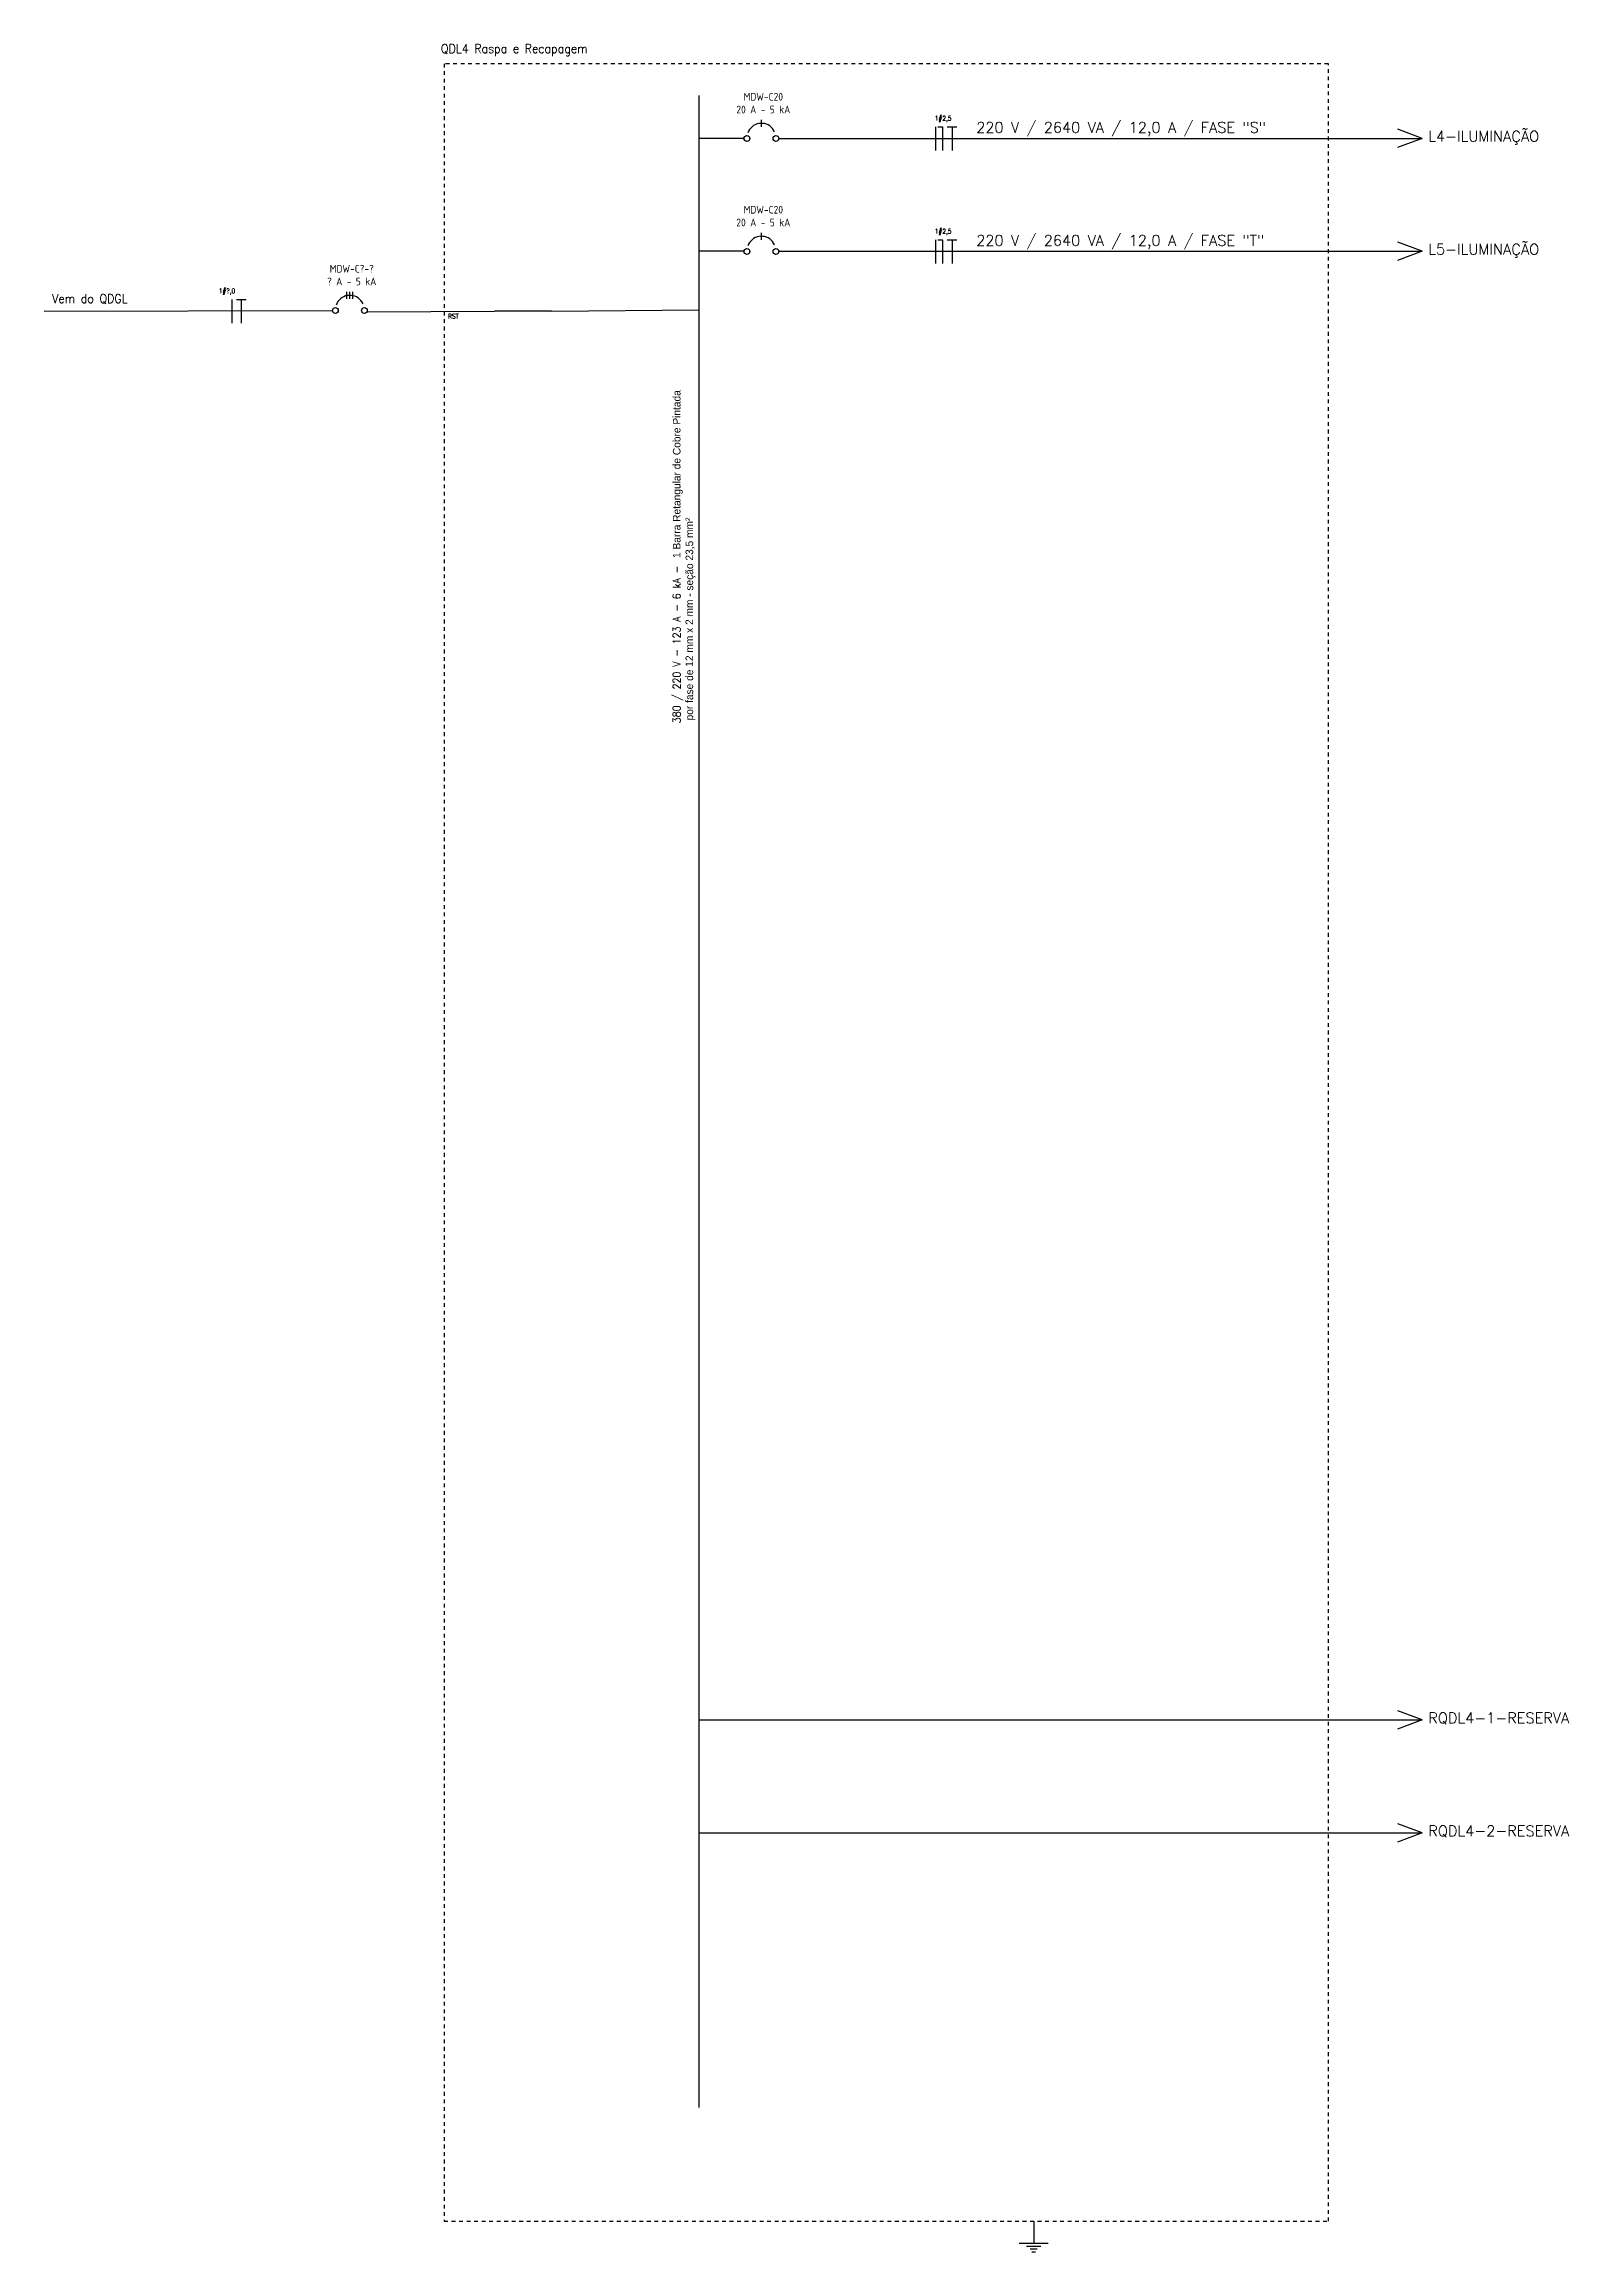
# Model space of a CAD drawing. Extents: x 196 to 608, y -49 to 226.
# Drawn here: x 464.5 to 505.1, y 36.3 to 95.1 of the extents above; entities that cross this region are included whole.
import ezdxf

# ---------------------------------------------------------------- set-up
doc = ezdxf.new("R2010")
doc.units = 0
doc.header["$MEASUREMENT"] = 0
doc.linetypes.add('DASHED2', pattern=[0.375, 0.25, -0.125])
for name, color, linetype in [('ELET_UNIFILAR_TEXTO', 4, 'Continuous'), ('ELET_UNIFILAR_TEXTO2', 4, 'Continuous'), ('ELT_UNIFILAR_DESENHO', 5, 'Continuous')]:
    doc.layers.add(name, color=color, linetype=linetype)
doc.styles.add('textstyle4', font='arial.ttf')
doc.styles.add('textstyle5', font='')
doc.styles.add('textstyle7', font='romans__.ttf')
doc.styles.get('textstyle5').set_extended_font_data('Standard')

msp = doc.modelspace()

# ---------------------------------------------------------------- texts
at = {"layer": 'ELET_UNIFILAR_TEXTO', "attachment_point": 1, "style": 'textstyle5'}
for s, insert, char_height, width in [('QDL4 Raspa e Recapagem', (475.045, 95.121), 0.23696, 7.18793), ('\\A1;\\pxqc;1#2,5', (487.92, 93.211), 0.12638, 0.9874), ('\\A1;\\pxqc;1#2,5', (487.92, 90.203), 0.12638, 0.9874), ('\\A1;1#?,0', (469.129, 88.616), 0.1264, 0.9874)]:
    msp.add_mtext(s, dxfattribs=dict(at, insert=insert, char_height=char_height, width=width))
at = {"layer": 'ELET_UNIFILAR_TEXTO', "char_height": 0.20406, "width": 3.87486, "attachment_point": 8, "line_spacing_factor": 0.6, "style": 'textstyle4'}
for s, insert in [('\\pxsm1;{\\Fisocp|c0;MDW-C20\\P\\Fisocp2|c0;20 A - 5 kA}', (483.628, 93.278)), ('\\pxsm1;{\\Fisocp|c0;MDW-C20\\P\\Fisocp2|c0;20 A - 5 kA}', (483.628, 90.271)), ('\\pxsm1;{\\Fisocp|c0;MDW-C?-?\\P\\Fisocp2|c0;? A - 5 kA}', (472.671, 88.699))]:
    msp.add_mtext(s, dxfattribs=dict(at, insert=insert))
at = {"layer": 'ELET_UNIFILAR_TEXTO', "attachment_point": 1, "style": 'textstyle5'}
for s, insert, char_height in [('Vem do QDGL', (464.696, 88.465), 0.23696), ('RST', (475.234, 87.94), 0.1264), ('RST', (475.234, 87.94), 0.1264)]:
    msp.add_mtext(s, dxfattribs=dict(at, insert=insert, char_height=char_height))
at = {"layer": 'ELET_UNIFILAR_TEXTO', "insert": (481.22, 77.041), "char_height": 0.202345, "attachment_point": 1, "rotation": 90, "style": 'textstyle5'}
msp.add_mtext('\\A1;380 / 220 V - 123 A - 6 kA - {\\A0;\\fArial|b0|i0|c0|p34; \\Ftxt|c0;1 Barra Retangular de Cobre Pintada\\P por fase de 12 mm x 2 mm - seção 23,5 mm\\fArial|b0|i0|c0|p34;²}', dxfattribs=at)
at = {"layer": 'ELET_UNIFILAR_TEXTO2', "char_height": 0.28356, "attachment_point": 1, "style": 'textstyle7'}
for s, insert, width in [('220 V / 2640 VA / 12,0 A / FASE "S"', (489.295, 93.045), 9.25609), ('L4-ILUMINAÇÃO', (501.329, 92.81), 3.00015), ('220 V / 2640 VA / 12,0 A / FASE "T"', (489.295, 90.037), 9.25609), ('L5-ILUMINAÇÃO', (501.329, 89.802), 3.00015), ('RQDL4-1-RESERVA', (501.329, 50.701), 3.00015), ('RQDL4-2-RESERVA', (501.329, 47.694), 3.00015)]:
    msp.add_mtext(s, dxfattribs=dict(at, insert=insert, width=width))

# ---------------------------------------------------------------- linework, layer by layer
at = {"layer": 'ELT_UNIFILAR_DESENHO', "linetype": 'DASHED2', "ltscale": 0.05}
for p, q in [((498.671, 94.601), (475.131, 94.601)), ((475.131, 94.601), (475.131, 37.159)), ((498.671, 37.159), (498.671, 94.601)), ((475.131, 37.159), (498.679, 37.159))]:
    msp.add_line(p, q, dxfattribs=at)
at = {"layer": 'ELT_UNIFILAR_DESENHO'}
for p, q in [((481.921, 40.192), (481.921, 93.756)), ((483.577, 92.923), (483.577, 93.103)), ((483.577, 92.923), (483.577, 93.103)), ((488.211, 92.922), (488.211, 92.29)), ((488.274, 92.922), (488.401, 92.922)), ((488.401, 92.922), (488.401, 92.29)), ((488.526, 92.922), (488.779, 92.922)), ((488.653, 92.922), (488.653, 92.29)), ((483.115, 92.613), (481.921, 92.613)), ((484.041, 92.613), (501.167, 92.613)), ((501.167, 92.613), (500.507, 92.372)), ((501.167, 92.613), (500.517, 92.854)), ((483.577, 89.915), (483.577, 90.095)), ((483.577, 89.915), (483.577, 90.095)), ((483.115, 89.605), (481.921, 89.605)), ((484.041, 89.605), (501.167, 89.605)), ((488.211, 89.914), (488.211, 89.282)), ((488.274, 89.914), (488.401, 89.914)), ((488.401, 89.914), (488.401, 89.282)), ((488.526, 89.914), (488.779, 89.914)), ((488.653, 89.914), (488.653, 89.282)), ((501.167, 89.605), (500.507, 89.364)), ((501.167, 89.605), (500.517, 89.846)), ((469.479, 88.327), (469.479, 87.695)), ((469.605, 88.327), (469.857, 88.327)), ((469.731, 88.327), (469.731, 87.695)), ((472.544, 88.343), (472.544, 88.524)), ((472.544, 88.343), (472.544, 88.524)), ((472.621, 88.343), (472.621, 88.524)), ((472.621, 88.343), (472.621, 88.524)), ((472.698, 88.343), (472.698, 88.524)), ((472.698, 88.343), (472.698, 88.524)), ((464.483, 88.011), (472.158, 88.034)), ((473.078, 87.997), (476.469, 88.011)), ((477.986, 88.011), (476.473, 88.009)), ((477.986, 88.011), (481.921, 88.048)), ((501.167, 50.505), (500.517, 50.745)), ((481.921, 50.505), (501.167, 50.505)), ((501.167, 50.505), (500.507, 50.263)), ((501.167, 47.497), (500.517, 47.738)), ((481.921, 47.497), (501.167, 47.497)), ((501.167, 47.497), (500.507, 47.256)), ((490.826, 37.159), (490.826, 36.577)), ((490.44, 36.577), (491.212, 36.577)), ((490.633, 36.5), (491.019, 36.5)), ((490.729, 36.422), (490.922, 36.422)), ((490.778, 36.345), (490.874, 36.345))]:
    msp.add_line(p, q, dxfattribs=at)
for points in [[(483.927, 92.79), (483.903, 92.834), (483.873, 92.875), (483.838, 92.911), (483.799, 92.943), (483.756, 92.969), (483.709, 92.989), (483.661, 93.004), (483.611, 93.011), (483.561, 93.012), (483.51, 93.007), (483.461, 92.995), (483.414, 92.977), (483.37, 92.952), (483.329, 92.922), (483.293, 92.887), (483.261, 92.848), (483.235, 92.805), (483.215, 92.759)], [(483.927, 89.782), (483.903, 89.826), (483.873, 89.867), (483.838, 89.903), (483.799, 89.935), (483.756, 89.961), (483.709, 89.982), (483.661, 89.996), (483.611, 90.003), (483.561, 90.005), (483.51, 89.999), (483.461, 89.987), (483.414, 89.969), (483.37, 89.944), (483.329, 89.915), (483.293, 89.88), (483.261, 89.84), (483.235, 89.797), (483.215, 89.751)], [(472.971, 88.21), (472.947, 88.255), (472.917, 88.295), (472.882, 88.332), (472.843, 88.364), (472.799, 88.39), (472.753, 88.41), (472.705, 88.424), (472.655, 88.432), (472.604, 88.433), (472.554, 88.428), (472.505, 88.416), (472.458, 88.397), (472.414, 88.373), (472.373, 88.343), (472.336, 88.308), (472.305, 88.269), (472.279, 88.226), (472.258, 88.179)]]:
    msp.add_lwpolyline(points, dxfattribs=at)
for centre in [(483.192, 92.608), (483.964, 92.608), (483.192, 89.6), (483.964, 89.6), (472.235, 88.029), (473.008, 88.029)]:
    msp.add_circle(centre, 0.0772, dxfattribs=at)

msp.set_redraw_order([(e.dxf.handle, doc.entitydb.next_handle()) for e in msp.query("TEXT MTEXT ATTDEF DIMENSION ARC_DIMENSION")])  # texts and dimensions are drawn at this point

doc.saveas('drawing.dxf')
